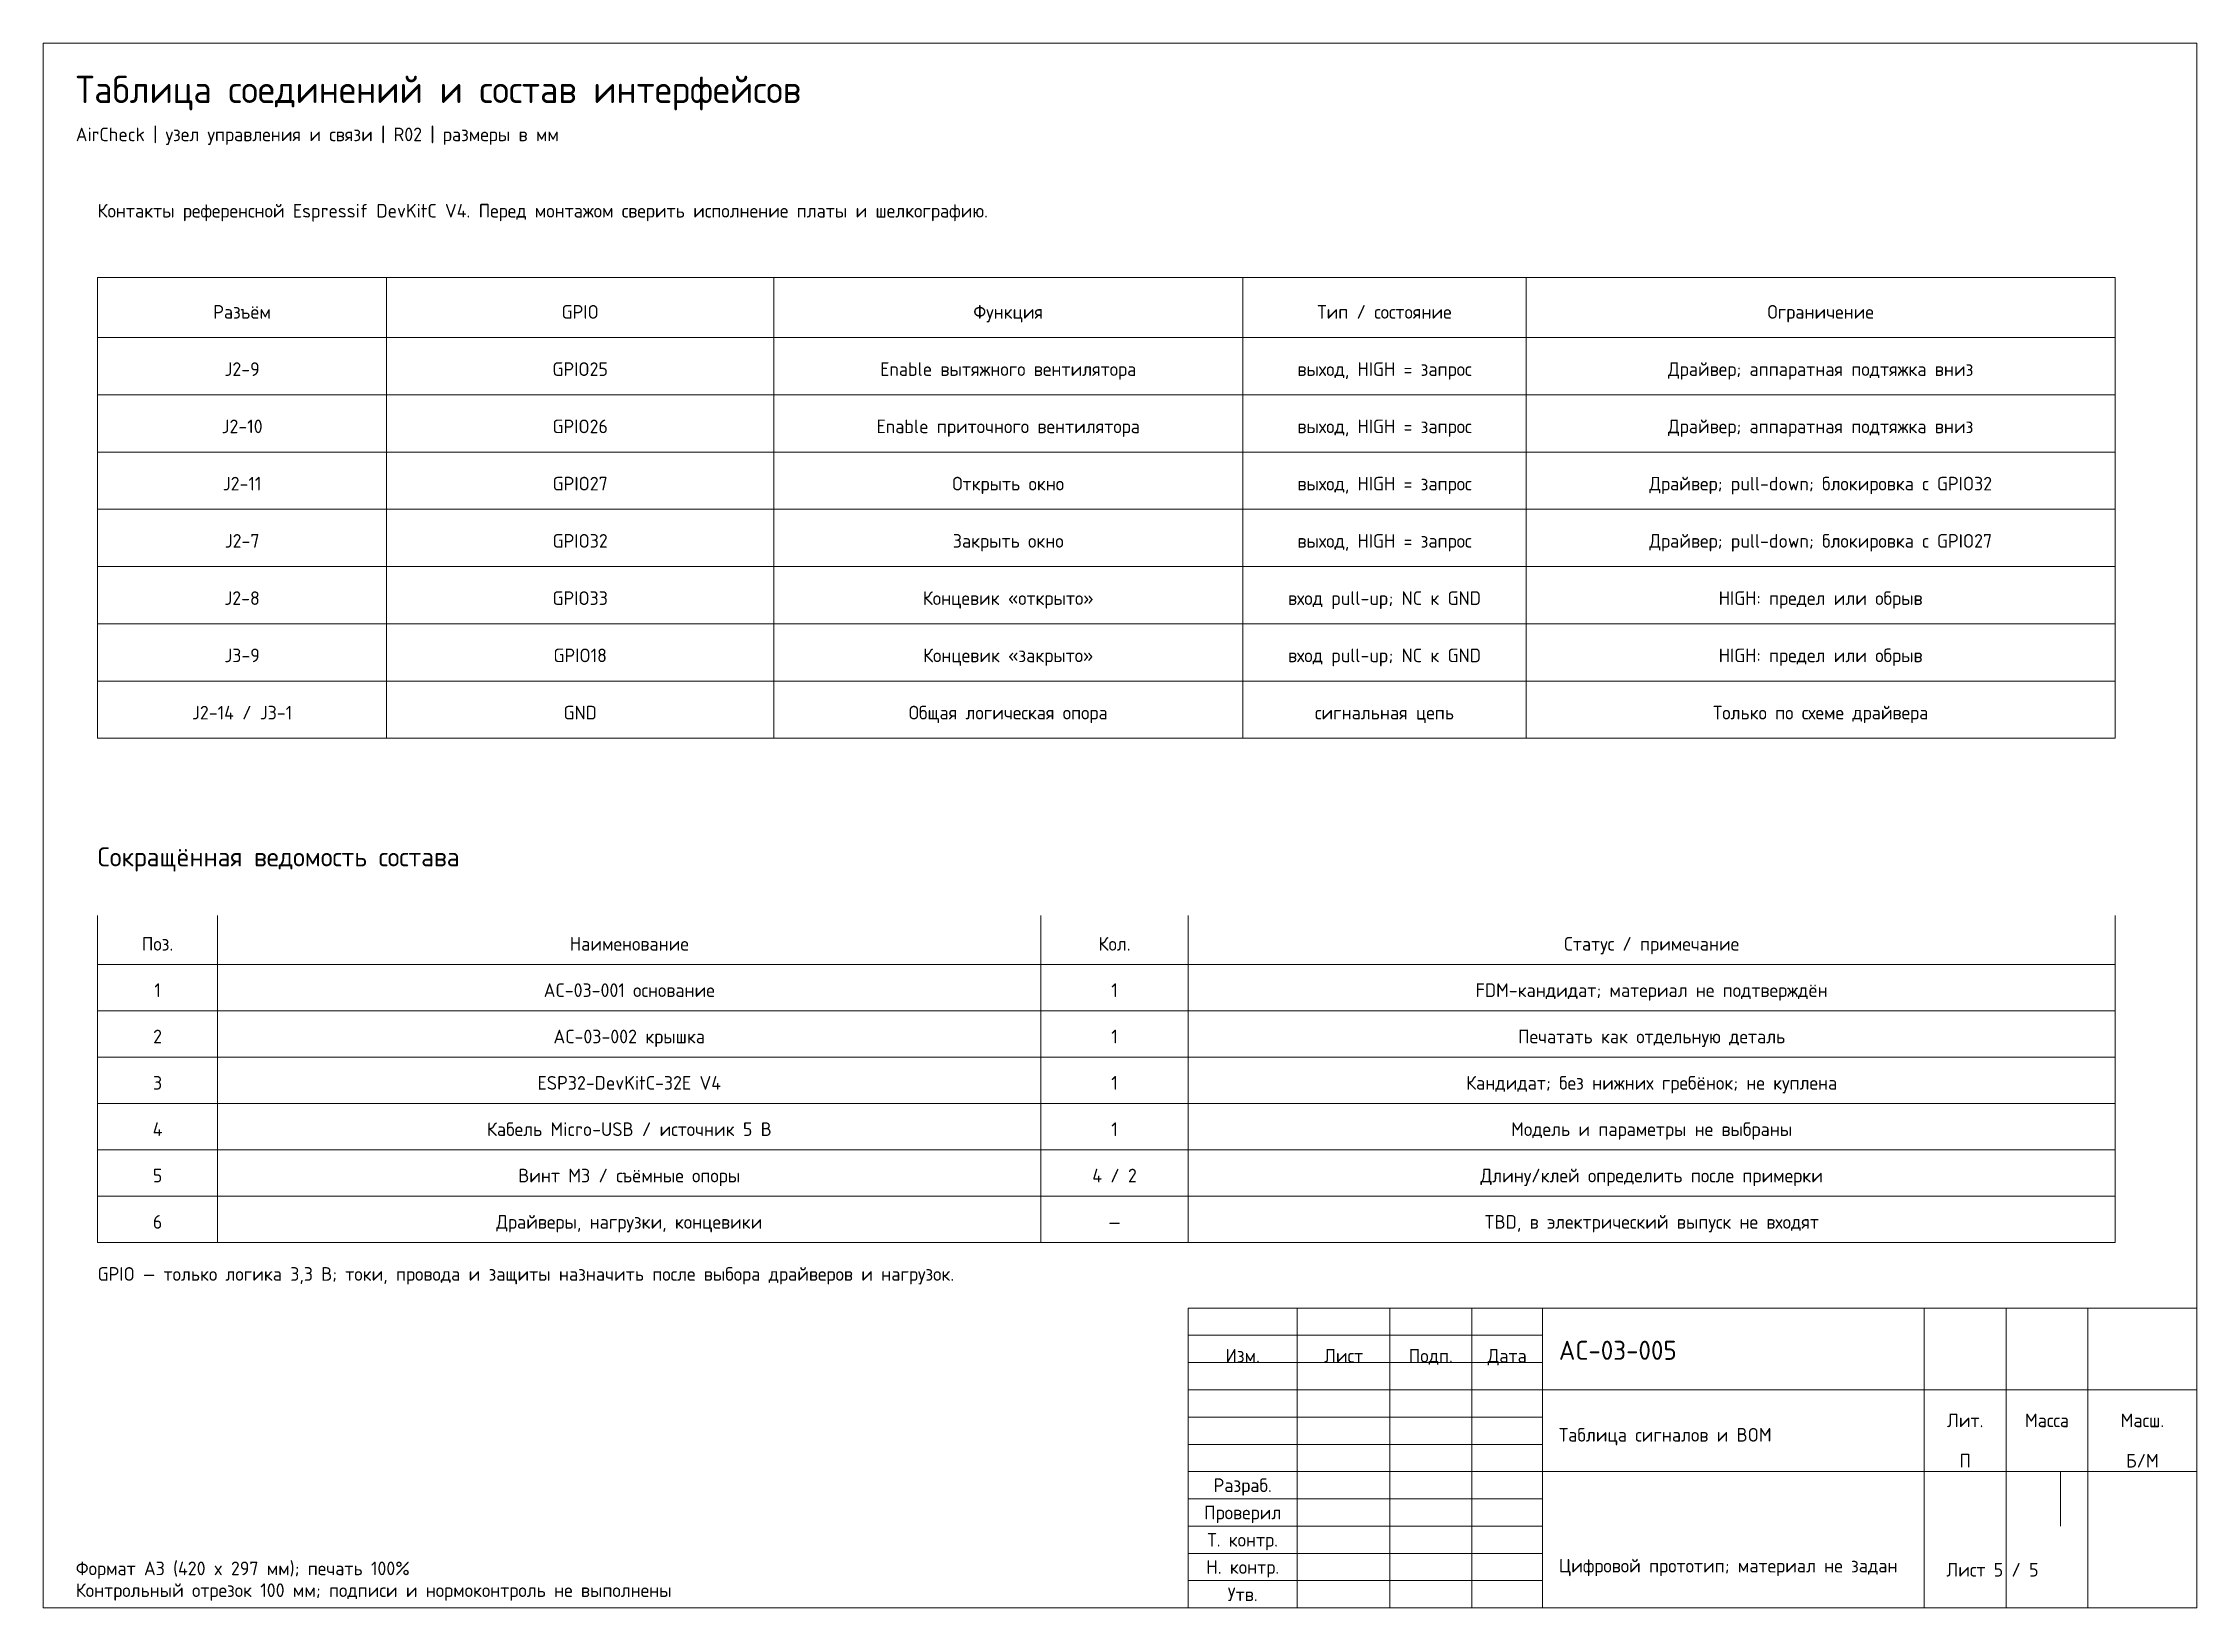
# Model space of a CAD drawing. Header units: millimetres. Extents: x 20 to 2191, y 5 to 292.
# Drawn here: x 1796 to 2191, y 5 to 292 of the extents above; entities that cross this region are included whole.
import ezdxf
from ezdxf.enums import TextEntityAlignment as Align

# ---------------------------------------------------------------- set-up
doc = ezdxf.new("R2010")
doc.units = ezdxf.units.MM
for name, color, linetype, lineweight in [('FRAME', 7, 'CONTINUOUS', 18), ('TEXT', 7, 'CONTINUOUS', 13), ('TITLE', 7, 'CONTINUOUS', 25)]:
    doc.layers.add(name, color=color, linetype=linetype, lineweight=lineweight)
doc.styles.add('AC03GOST', font='GOST_BU.ttf')

msp = doc.modelspace()

# ---------------------------------------------------------------- texts
at = {"layer": 'TEXT', "style": 'AC03GOST'}
for s, p in [('AirCheck | узел управления и связи | R02 | размеры в мм', (1802, 274)), ('Контакты референсной Espressif DevKitC V4. Перед монтажом сверить исполнение платы и шелкографию.', (1806, 260)), ('GPIO — только логика 3,3 В; токи, провода и защиты назначить после выбора драйверов и нагрузок.', (1806, 65)), ('Таблица сигналов и BOM', (2074, 35.5)), ('Формат А3 (420 x 297 мм); печать 100%', (1802, 11)), ('Цифровой прототип; материал не задан', (2074, 11.5)), ('Контрольный отрезок 100 мм; подписи и нормоконтроль не выполнены', (1802, 7))]:
    msp.add_text(s, height=2.5, dxfattribs=at).set_placement(p)
for s, p in [('Разъём', (1832.5, 242.7)), ('GPIO', (1894.5, 242.7)), ('Функция', (1973, 242.7)), ('Тип / состояние', (2042, 242.7)), ('Ограничение', (2122, 242.7)), ('J2-9', (1832.5, 232.2)), ('GPIO25', (1894.5, 232.2)), ('Enable вытяжного вентилятора', (1973, 232.2)), ('выход, HIGH = запрос', (2042, 232.2)), ('Драйвер; аппаратная подтяжка вниз', (2122, 232.2)), ('J2-10', (1832.5, 221.7)), ('GPIO26', (1894.5, 221.7)), ('Enable приточного вентилятора', (1973, 221.7)), ('выход, HIGH = запрос', (2042, 221.7)), ('Драйвер; аппаратная подтяжка вниз', (2122, 221.7)), ('J2-11', (1832.5, 211.2)), ('GPIO27', (1894.5, 211.2)), ('Открыть окно', (1973, 211.2)), ('выход, HIGH = запрос', (2042, 211.2)), ('Драйвер; pull-down; блокировка с GPIO32', (2122, 211.2)), ('J2-7', (1832.5, 200.7)), ('GPIO32', (1894.5, 200.7)), ('Закрыть окно', (1973, 200.7)), ('выход, HIGH = запрос', (2042, 200.7)), ('Драйвер; pull-down; блокировка с GPIO27', (2122, 200.7)), ('J2-8', (1832.5, 190.2)), ('GPIO33', (1894.5, 190.2)), ('Концевик «открыто»', (1973, 190.2)), ('вход pull-up; NC к GND', (2042, 190.2)), ('HIGH: предел или обрыв', (2122, 190.2)), ('J3-9', (1832.5, 179.7)), ('GPIO18', (1894.5, 179.7)), ('Концевик «закрыто»', (1973, 179.7)), ('вход pull-up; NC к GND', (2042, 179.7)), ('HIGH: предел или обрыв', (2122, 179.7)), ('J2-14 / J3-1', (1832.5, 169.2)), ('GND', (1894.5, 169.2)), ('Общая логическая опора', (1973, 169.2)), ('Только по схеме драйвера', (2122, 169.2)), ('сигнальная цепь', (2042, 169.2)), ('Поз.', (1817, 126.8)), ('Наименование', (1903.5, 126.8)), ('Кол.', (1992.5, 126.8)), ('Статус / примечание', (2091, 126.8)), ('1', (1817, 118.3)), ('AC-03-001 основание', (1903.5, 118.3)), ('1', (1992.5, 118.3)), ('FDM-кандидат; материал не подтверждён', (2091, 118.3)), ('2', (1817, 109.8)), ('AC-03-002 крышка', (1903.5, 109.8)), ('1', (1992.5, 109.8)), ('Печатать как отдельную деталь', (2091, 109.8)), ('3', (1817, 101.3)), ('ESP32-DevKitC-32E V4', (1903.5, 101.3)), ('1', (1992.5, 101.3)), ('Кандидат; без нижних гребёнок; не куплена', (2091, 101.3)), ('4', (1817, 92.8)), ('Кабель Micro-USB / источник 5 В', (1903.5, 92.8)), ('1', (1992.5, 92.8)), ('Модель и параметры не выбраны', (2091, 92.8)), ('5', (1817, 84.3)), ('Винт М3 / съёмные опоры', (1903.5, 84.3)), ('4 / 2', (1992.5, 84.3)), ('Длину/клей определить после примерки', (2091, 84.3)), ('6', (1817, 75.8)), ('Драйверы, нагрузки, концевики', (1903.5, 75.8)), ('—', (1992.5, 75.8)), ('TBD, в электрический выпуск не входят', (2091, 75.8)), ('Изм.', (2016, 51.25)), ('Лист', (2034.5, 51.25)), ('Подп.', (2050.5, 51.25)), ('Дата', (2064.5, 51.25)), ('Лит.', (2148.5, 39.4)), ('Масса', (2163.5, 39.4)), ('Масш.', (2181, 39.4)), ('П', (2148.5, 32)), ('Б/М', (2181, 32)), ('Разраб.', (2016, 27.5)), ('Проверил', (2016, 22.5)), ('Т. контр.', (2016, 17.5)), ('Н. контр.', (2016, 12.5)), ('Лист 5 / 5', (2153.5, 12)), ('Утв.', (2016, 7.5))]:
    msp.add_text(s, height=2.5, dxfattribs=at).set_placement(p, align=Align.MIDDLE_CENTER)
at = {"layer": 'TITLE', "style": 'AC03GOST'}
for s, height, p in [('Таблица соединений и состав интерфейсов', 5, (1802, 281)), ('Сокращённая ведомость состава', 3.5, (1806, 141)), ('AC-03-005', 3.5, (2074, 50.5))]:
    msp.add_text(s, height=height, dxfattribs=at).set_placement(p)

# ---------------------------------------------------------------- linework, layer by layer
at = {"layer": 'FRAME'}
for p, q in [((2191, 292), (1796, 292)), ((1796, 292), (1796, 5)), ((2191, 5), (2191, 292)), ((1806, 249), (2176, 249)), ((1806, 249), (1806, 164.5)), ((1859, 249), (1859, 164.5)), ((1930, 249), (1930, 164.5)), ((2016, 249), (2016, 164.5)), ((2068, 249), (2068, 164.5)), ((2176, 249), (2176, 164.5)), ((1806, 238), (2176, 238)), ((1806, 227.5), (2176, 227.5)), ((1806, 217), (2176, 217)), ((1806, 206.5), (2176, 206.5)), ((1806, 196), (2176, 196)), ((1806, 185.5), (2176, 185.5)), ((1806, 175), (2176, 175)), ((1806, 164.5), (2176, 164.5)), ((1806, 132), (1806, 72)), ((1828, 132), (1828, 72)), ((1979, 132), (1979, 72)), ((2006, 132), (2006, 72)), ((2176, 132), (2176, 72)), ((1806, 123), (2176, 123)), ((1806, 114.5), (2176, 114.5)), ((1806, 106), (2176, 106)), ((1806, 97.5), (2176, 97.5)), ((1806, 89), (2176, 89)), ((1806, 80.5), (2176, 80.5)), ((1806, 72), (2176, 72)), ((2191, 60), (2006, 60)), ((2006, 60), (2006, 5)), ((2026, 5), (2026, 60)), ((2043, 5), (2043, 60)), ((2058, 5), (2058, 60)), ((2071, 5), (2071, 60)), ((2141, 5), (2141, 60)), ((2156, 5), (2156, 60)), ((2171, 5), (2171, 60)), ((2191, 5), (2191, 60)), ((2006, 55), (2071, 55)), ((2006, 50), (2071, 50)), ((2006, 45), (2071, 45)), ((2071, 45), (2191, 45)), ((2141, 5), (2141, 45)), ((2156, 30), (2156, 45)), ((2171, 30), (2171, 45)), ((2006, 40), (2071, 40)), ((2006, 35), (2071, 35)), ((2006, 30), (2071, 30)), ((2071, 30), (2191, 30)), ((2166, 20), (2166, 30)), ((2006, 25), (2071, 25)), ((2006, 20), (2071, 20)), ((2006, 15), (2071, 15)), ((2006, 10), (2071, 10)), ((1796, 5), (2191, 5)), ((2006, 5), (2191, 5))]:
    msp.add_line(p, q, dxfattribs=at)

msp.set_redraw_order([(e.dxf.handle, doc.entitydb.next_handle()) for e in msp.query("TEXT MTEXT ATTDEF DIMENSION ARC_DIMENSION")])  # texts and dimensions are drawn at this point

doc.saveas('drawing.dxf')
